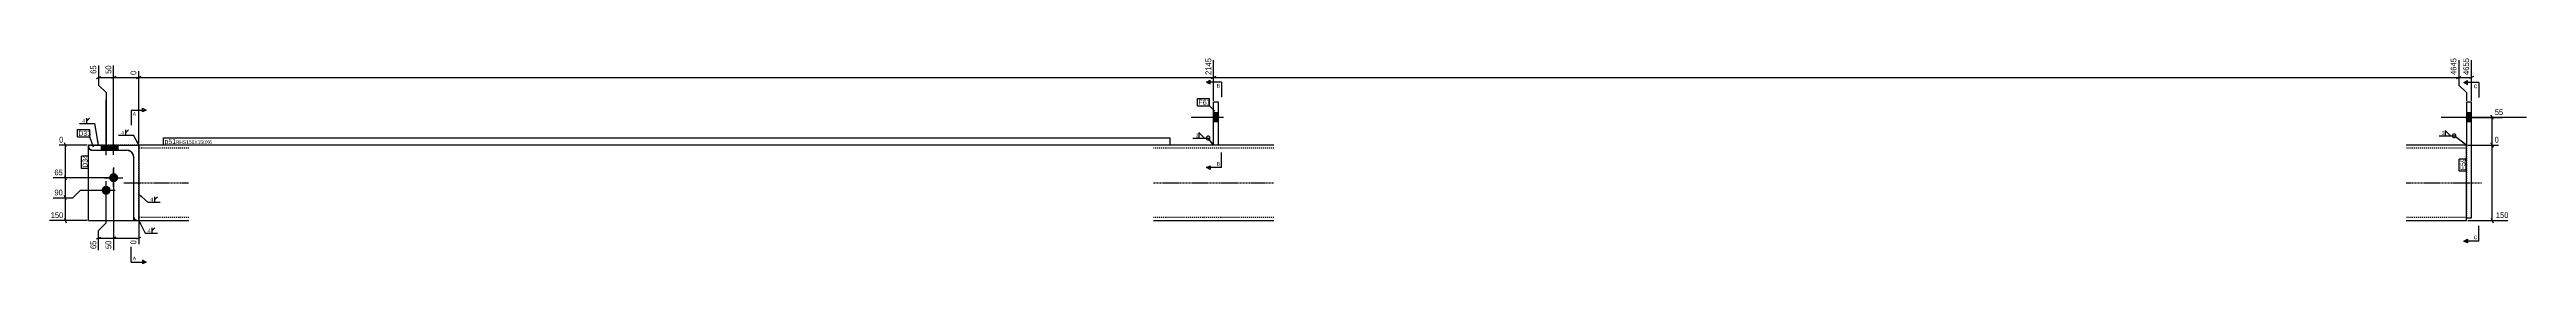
# Model space of a CAD drawing. Header units: millimetres. Extents: x 7 to 42212, y 5 to 1648.
# Drawn here: x 16151 to 21094, y 7 to 415 of the extents above; entities that cross this region are included whole.
import ezdxf

# ---------------------------------------------------------------- set-up
doc = ezdxf.new("R2010")
doc.units = ezdxf.units.MM
doc.linetypes.add('DXK_LINE_DOT2', pattern=[3.9198, 1.9599, -1.9599])
doc.linetypes.add('DXK_LINE_DOT3', pattern=[5.9187, 2.979, -0.9799, 0.9799, -0.9799])
for name, color, linetype in [('MÅLSÆTNING', 7, 'Continuous'), ('STÅL', 7, 'Continuous'), ('TEKST', 7, 'Continuous')]:
    doc.layers.add(name, color=color, linetype=linetype)
doc.styles.add('Arial', font='ARIAL.TTF', dxfattribs={"height": 0.2})
doc.styles.add('Arial Narrow', font='ARIALN.TTF', dxfattribs={"height": 0.2})

msp = doc.modelspace()

# ---------------------------------------------------------------- hatches: boundary and pattern name
at = {"layer": 'STÅL', "linetype": 'Continuous'}
for points in [[(18474.4, 307.8), (18474.4, 289.8), (18484.4, 289.8), (18484.4, 307.8)], [(18474.4, 307.8), (18474.4, 289.8), (18484.4, 289.8), (18484.4, 307.8)], [(20974.4, 307.8), (20974.4, 289.8), (20984.4, 289.8), (20984.4, 307.8)], [(20974.4, 307.8), (20974.4, 289.8), (20984.4, 289.8), (20984.4, 307.8)], [(16273.4, 243.8), (16255.4, 243.8), (16255.4, 233.8), (16273.4, 233.8)], [(16288.4, 243.8), (16270.4, 243.8), (16270.4, 233.8), (16288.4, 233.8)], [(16264.4, 162.8, -1), (16264.4, 144.8, -1)], [(16279.4, 187.8, -1), (16279.4, 169.8, -1)]]:
    msp.add_hatch(color=96, dxfattribs=at).paths.add_polyline_path(points)
at = {"layer": 'TEKST', "linetype": 'Continuous'}
for points in [[(16249.5, 251.5), (16248.9, 243.8), (16245.8, 250.9)], [(20969.5, 249.8), (20974.4, 243.8), (20967.3, 246.9)]]:
    msp.add_hatch(color=3, dxfattribs=at).paths.add_polyline_path(points)

# ---------------------------------------------------------------- linework, layer by layer
at = {"layer": 'MÅLSÆTNING', "color": 7, "linetype": 'Continuous'}
for p, q in [((16249.4, 402.2), (16249.4, 363.2)), ((16279.4, 246.8), (16279.4, 402.2)), ((16279.4, 246.8), (16279.4, 402.2)), ((18474.4, 331.8), (18474.4, 412.5)), ((20959.4, 412.5), (20959.4, 363.2)), ((20984.4, 331.8), (20984.4, 412.5)), ((16244.9, 376.4), (16253.9, 380)), ((16249.4, 378.2), (16279.4, 378.2)), ((16249.4, 363.2), (16264.4, 348.2)), ((16264.4, 348.2), (16264.4, 246.8)), ((16283.9, 380), (16274.9, 376.4)), ((16283.9, 380), (16274.9, 376.4)), ((16279.4, 378.2), (16329.4, 378.2)), ((16333.9, 380), (16324.9, 376.4)), ((16324.9, 376.4), (16333.9, 380)), ((16329.4, 246.8), (16329.4, 390.6)), ((16329.4, 246.8), (16329.4, 390.6)), ((16329.4, 378.2), (18474.4, 378.2)), ((18469.9, 376.4), (18478.9, 380)), ((20954.9, 376.4), (20963.9, 380)), ((20959.4, 378.2), (20984.4, 378.2)), ((20959.4, 363.2), (20974.4, 348.2)), ((20974.4, 348.2), (20974.4, 331.8)), ((20974.4, 348.2), (20974.4, 331.8)), ((20988.9, 380), (20979.9, 376.4)), ((20972.4, 298.8), (21045.8, 298.8)), ((21027.8, 294.3), (21024.2, 303.3)), ((16184.9, 239.3), (16181.3, 248.3)), ((21027.8, 239.3), (21024.2, 248.3)), ((16226.4, 243.8), (16170.7, 243.8)), ((20977.4, 243.8), (21038.5, 243.8)), ((21026, 93.8), (21026, 243.8)), ((16198.1, 138.8), (16213.1, 153.8)), ((16213.1, 153.8), (16261.4, 153.8)), ((16213.1, 153.8), (16261.4, 153.8)), ((16264.4, 88.8), (16264.4, 150.8)), ((16279.4, 175.8), (16279.4, 34.7)), ((16279.4, 175.8), (16279.4, 34.7)), ((16159, 138.8), (16198.1, 138.8)), ((16184.9, 134.3), (16181.3, 143.3)), ((16183.1, 93.8), (16183.1, 138.8)), ((16226.4, 93.8), (16151.7, 93.8)), ((16181.3, 98.3), (16184.9, 89.3)), ((16244.9, 57), (16253.9, 60.6)), ((16249.4, 73.8), (16264.4, 88.8)), ((16249.4, 34.7), (16249.4, 73.8)), ((16249.4, 58.8), (16279.4, 58.8)), ((16283.9, 60.6), (16274.9, 57)), ((16283.9, 60.6), (16274.9, 57)), ((16279.4, 58.8), (16329.4, 58.8)), ((16324.9, 57), (16333.9, 60.6)), ((16329.4, 90.8), (16329.4, 46.4)), ((20977.4, 93.8), (21057.5, 93.8)), ((21024.2, 98.3), (21027.8, 89.3))]:
    msp.add_line(p, q, dxfattribs=at)
at = {"layer": 'STÅL', "color": 96, "linetype": 'Continuous'}
for p, q in [((16264.4, 223.8), (16264.4, 333.8)), ((16279.4, 224.6), (16279.4, 333.8)), ((18494.4, 298.8), (18429.4, 298.8)), ((18494.4, 298.8), (18429.4, 298.8)), ((18484.4, 307.8), (18474.4, 307.8)), ((18484.4, 307.8), (18474.4, 307.8)), ((21094.4, 298.8), (20924.4, 298.8)), ((21094.4, 298.8), (20924.4, 298.8)), ((20984.4, 307.8), (20974.4, 307.8)), ((20984.4, 307.8), (20974.4, 307.8)), ((18484.4, 289.8), (18474.4, 289.8)), ((18484.4, 289.8), (18474.4, 289.8)), ((20984.4, 289.8), (20974.4, 289.8)), ((20984.4, 289.8), (20974.4, 289.8)), ((16255.4, 233.8), (16255.4, 243.8)), ((16270.4, 233.8), (16270.4, 243.8)), ((16273.4, 233.8), (16273.4, 243.8)), ((16288.4, 233.8), (16288.4, 243.8)), ((16246.4, 153.8), (16282.4, 153.8)), ((16261.4, 178.8), (16297.4, 178.8)), ((16264.4, 135.8), (16264.4, 171.8)), ((16279.4, 160.8), (16279.4, 196.8))]:
    msp.add_line(p, q, dxfattribs=at)
at = {"layer": 'STÅL', "color": 2, "linetype": 'Continuous'}
for p, q in [((18474.4, 243.8), (18474.4, 328.8)), ((18484.4, 328.8), (18474.4, 328.8)), ((18484.4, 243.8), (18484.4, 328.8)), ((20974.4, 328.8), (20974.4, 241.3)), ((20984.4, 328.8), (20974.4, 328.8)), ((20984.4, 98.8), (20984.4, 328.8)), ((16229.4, 243.8), (16329.4, 243.8)), ((16229.4, 243.8), (16229.4, 240.3)), ((16229.9, 237.8), (16229.4, 240.3)), ((16229.4, 93.8), (16229.4, 240.3)), ((16235.9, 233.8), (16233.4, 234.3)), ((16235.9, 233.8), (16304.4, 233.8)), ((16310.1, 232.7), (16304.4, 233.8)), ((16319.4, 218.8), (16318.2, 224.6)), ((16319.4, 100.3), (16319.4, 218.8)), ((16329.4, 243.8), (16329.4, 93.8)), ((16429.4, 243.8), (16329.4, 243.8)), ((16329.4, 231.8), (16329.4, 105.8)), ((18474.4, 243.8), (18354.4, 243.8)), ((18484.4, 243.8), (18474.4, 243.8)), ((18594.4, 243.8), (18484.4, 243.8)), ((20974.4, 243.8), (20854.4, 243.8)), ((20974.4, 93.8), (20974.4, 241.3)), ((16319.9, 97.8), (16319.4, 100.3)), ((16319.4, 93.8), (16319.4, 100.3)), ((16229.4, 93.8), (16329.4, 93.8)), ((16325.9, 93.8), (16323.4, 94.3)), ((16325.9, 93.8), (16329.4, 93.8)), ((16329.4, 93.8), (16429.4, 93.8)), ((18354.4, 93.8), (18594.4, 93.8)), ((20854.4, 93.8), (20974.4, 93.8)), ((20974.4, 98.8), (20984.4, 98.8))]:
    msp.add_line(p, q, dxfattribs=at)
at = {"layer": 'STÅL', "color": 7, "linetype": 'DXK_LINE_DOT2'}
for p, q in [((16329.4, 243.8), (16229.4, 243.8)), ((16229.4, 240.3), (16229.4, 243.8)), ((16229.4, 240.3), (16229.9, 237.8)), ((16231.3, 235.7), (16229.9, 237.8)), ((16229.9, 237.8), (16231.3, 235.7)), ((16233.4, 234.3), (16231.3, 235.7)), ((16231.3, 235.7), (16233.4, 234.3)), ((16233.4, 234.3), (16235.9, 233.8)), ((16235.9, 233.8), (16304.4, 233.8)), ((16304.4, 233.8), (16310.1, 232.7)), ((16310.1, 232.7), (16315, 229.4)), ((16315, 229.4), (16318.2, 224.6)), ((16318.2, 224.6), (16319.4, 218.8)), ((16319.4, 100.3), (16319.4, 218.8)), ((16329.4, 93.8), (16329.4, 243.8)), ((16429.4, 237.8), (16329.4, 237.8)), ((18594.4, 237.8), (18354.4, 237.8)), ((18484.4, 243.8), (18474.4, 243.8)), ((20974.4, 237.8), (20854.4, 237.8)), ((20974.4, 241.3), (20974.4, 243.8)), ((20974.4, 241.3), (20974.4, 98.8)), ((16319.4, 100.3), (16319.9, 97.8)), ((16429.4, 99.8), (16329.4, 99.8)), ((18594.4, 99.8), (18354.4, 99.8)), ((20974.4, 99.8), (20854.4, 99.8)), ((16321.3, 95.7), (16319.9, 97.8)), ((16319.9, 97.8), (16319.9, 97.8)), ((16319.9, 97.8), (16321.3, 95.7)), ((16323.4, 94.3), (16321.3, 95.7)), ((16321.3, 95.7), (16323.4, 94.3)), ((16325.9, 93.8), (16323.4, 94.3)), ((16323.4, 94.3), (16325.9, 93.8))]:
    msp.add_line(p, q, dxfattribs=at)
at = {"layer": 'STÅL', "color": 7, "linetype": 'DXK_LINE_DOT3'}
for p, q in [((16279.4, 198.8), (16279.4, 63.8)), ((16279.4, 168.8), (16279.4, 168.8)), ((16299.4, 168.8), (16429.4, 168.8)), ((18354.4, 168.8), (18594.4, 168.8)), ((20854.4, 168.8), (21004.4, 168.8))]:
    msp.add_line(p, q, dxfattribs=at)
at = {"layer": 'STÅL', "color": 2, "linetype": 'Continuous'}
for centre, radius, start, end in [((16235.9, 240.3), 6.5, 202.5, 247.5), ((16304.4, 218.8), 15, 22.5, 67.5), ((16325.9, 100.3), 6.5, 202.5, 247.5)]:
    msp.add_arc(centre, radius, start, end, dxfattribs=at)

# ---------------------------------------------------------------- wipeouts: each hides what was drawn before it
at = {"color": 0}
msp.add_wipeout([(16222, 287.6), (16222, 296.3), (16216.2, 296.3), (16216.2, 287.6)], dxfattribs=at).dxf.layer = 'TEKST'
at = {"color": 0, "linetype": 'Continuous'}
for points in [[(18487.4, 202.7), (18487.4, 210.2), (18480.7, 210.2), (18480.7, 202.7)], [(20996.4, 56.5), (20996.4, 64), (20989.2, 64), (20989.2, 56.5)]]:
    msp.add_wipeout(points, dxfattribs=at).dxf.layer = 'TEKST'

# ---------------------------------------------------------------- next in the draw order: hatches: boundary and pattern name
at = {"layer": 'TEKST', "linetype": 'Continuous'}
for points in [[(18467.9, 202.7), (18467.9, 199), (18460.4, 199)], [(20976.9, 56.5), (20976.9, 52.8), (20969.4, 52.8)]]:
    msp.add_hatch(color=30, dxfattribs=at).paths.add_polyline_path(points)

# ---------------------------------------------------------------- next in the draw order: linework, layer by layer
at = {"layer": 'TEKST', "color": 3, "linetype": 'Continuous'}
for p, q in [((16225.6, 292), (16225.6, 297.4)), ((16225.6, 292), (16231, 297.4)), ((16211.5, 286.7), (16241.6, 286.7)), ((16225.6, 286.7), (16225.6, 292)), ((16248.9, 243.8), (16241.6, 286.7))]:
    msp.add_line(p, q, dxfattribs=at)
at = {"layer": 'TEKST', "color": 30, "linetype": 'Continuous'}
for p, q in [((18460.4, 199), (18467.9, 202.7)), ((18467.9, 195.2), (18460.4, 199)), ((18467.9, 202.7), (18467.9, 195.2)), ((20969.4, 52.8), (20976.9, 56.5)), ((20976.9, 49), (20969.4, 52.8)), ((20976.9, 56.5), (20976.9, 49))]:
    msp.add_line(p, q, dxfattribs=at)
at = {"layer": 'TEKST', "color": 7, "linetype": 'Continuous'}
for p, q in [((18490.4, 199), (18460.4, 199)), ((18490.4, 199), (18490.4, 229)), ((20999.4, 52.8), (20969.4, 52.8)), ((20999.4, 52.8), (20999.4, 82.8))]:
    msp.add_line(p, q, dxfattribs=at)

# ---------------------------------------------------------------- next in the draw order: texts
at = {"layer": 'TEKST', "color": 3, "style": 'Arial Narrow'}
msp.add_text('4', height=7.16, dxfattribs=at).set_placement((16216.8, 288.2))
at = {"layer": 'TEKST', "color": 3, "linetype": 'Continuous', "style": 'Arial'}
for s, p in [('B', (18480.7, 202.7)), ('C', (20989.2, 56.5))]:
    msp.add_text(s, height=7.16, dxfattribs=at).set_placement(p)

# ---------------------------------------------------------------- next in the draw order: wipeouts: each hides what was drawn before it
at = {"color": 0, "linetype": 'Continuous'}
for points, layer in [([(16277, 402.5), (16260.2, 402.5), (16260.2, 383), (16277, 383)], 'MÅLSÆTNING'), ([(18472, 414.9), (18455.2, 414.9), (18455.2, 380.9), (18472, 380.9)], 'MÅLSÆTNING'), ([(20982, 414.9), (20965.2, 414.9), (20965.2, 380.9), (20982, 380.9)], 'MÅLSÆTNING'), ([(16327, 393), (16310.2, 393), (16310.2, 380.9), (16327, 380.9)], 'MÅLSÆTNING'), ([(21040.9, 246.2), (21040.9, 263), (21028.7, 263), (21028.7, 246.2)], 'MÅLSÆTNING'), ([(16178.2, 141.2), (16178.2, 158), (16158.8, 158), (16158.8, 141.2)], 'MÅLSÆTNING'), ([(16178.2, 96.2), (16178.2, 113), (16151.4, 113), (16151.4, 96.2)], 'MÅLSÆTNING'), ([(21057.7, 96.2), (21057.7, 113), (21030.9, 113), (21030.9, 96.2)], 'MÅLSÆTNING'), ([(16277, 53.9), (16260.2, 53.9), (16260.2, 34.5), (16277, 34.5)], 'MÅLSÆTNING'), ([(16327, 56.1), (16310.2, 56.1), (16310.2, 44), (16327, 44)], 'MÅLSÆTNING'), ([(16324, 302.1), (16324, 309.6), (16317.4, 309.6), (16317.4, 302.1)], 'TEKST')]:
    msp.add_wipeout(points, dxfattribs=at).dxf.layer = layer
at = {"color": 0}
for points in [[(16299.7, 264.2), (16299.7, 272.9), (16293.9, 272.9), (16293.9, 264.2)], [(16400.2, 245.9), (16400.2, 256.4), (16381, 256.4), (16381, 245.9)], [(18443.8, 258.7), (18443.8, 267.4), (18438, 267.4), (18438, 258.7)], [(20930.4, 263.2), (20930.4, 271.9), (20924.6, 271.9), (20924.6, 263.2)], [(20972.3, 213.6), (20961.8, 213.6), (20961.8, 193.8), (20972.3, 193.8)], [(16358, 131.1), (16358, 139.8), (16352.2, 139.8), (16352.2, 131.1)]]:
    msp.add_wipeout(points, dxfattribs=at).dxf.layer = 'TEKST'

# ---------------------------------------------------------------- next in the draw order: hatches: boundary and pattern name
at = {"layer": 'TEKST', "linetype": 'Continuous'}
for color, points in [(30, [(16336.9, 309.6), (16336.9, 313.3), (16344.4, 313.3)]), (3, [(16327.6, 251.3), (16329.4, 243.8), (16324.3, 249.6)]), (3, [(18471.2, 250.9), (18474.4, 243.8), (18468.3, 248.5)]), (3, [(16333.9, 139.5), (16329.4, 145.8), (16336.3, 142.3)]), (3, [(16333.9, 139.5), (16329.4, 145.8), (16336.3, 142.3)]), (3, [(16333.9, 139.5), (16329.4, 145.8), (16336.3, 142.3)])]:
    msp.add_hatch(color=color, dxfattribs=at).paths.add_polyline_path(points)

# ---------------------------------------------------------------- next in the draw order: linework, layer by layer
at = {"layer": 'MÅLSÆTNING', "color": 7, "linetype": 'Continuous'}
for p, q in [((18474.4, 331.8), (18474.4, 412.5)), ((20959.4, 412.5), (20959.4, 363.2)), ((18478.9, 380), (18469.9, 376.4)), ((18474.4, 378.2), (20959.4, 378.2)), ((20954.9, 376.4), (20963.9, 380)), ((20959.4, 363.2), (20974.4, 348.2)), ((21026, 243.8), (21026, 298.8)), ((21024.2, 248.3), (21027.8, 239.3)), ((16183.1, 178.8), (16183.1, 243.8)), ((20977.4, 243.8), (21038.5, 243.8)), ((16276.4, 178.8), (16159, 178.8)), ((16276.4, 178.8), (16159, 178.8)), ((16181.3, 183.3), (16184.9, 174.3)), ((16181.3, 183.3), (16184.9, 174.3)), ((16183.1, 138.8), (16183.1, 178.8)), ((16198.1, 138.8), (16213.1, 153.8)), ((16159, 138.8), (16198.1, 138.8)), ((16184.9, 134.3), (16181.3, 143.3))]:
    msp.add_line(p, q, dxfattribs=at)
at = {"layer": 'TEKST', "color": 7, "linetype": 'Continuous'}
for q in [(16314.4, 283.3), (16344.4, 313.3)]:
    msp.add_line((16314.4, 313.3), q, dxfattribs=at)
at = {"layer": 'TEKST', "color": 30, "linetype": 'Continuous'}
for p, q in [((16336.9, 309.6), (16336.9, 317.1)), ((16336.9, 317.1), (16344.4, 313.3)), ((16344.4, 313.3), (16336.9, 309.6))]:
    msp.add_line(p, q, dxfattribs=at)
at = {"layer": 'TEKST', "color": 3, "linetype": 'Continuous'}
for p, q in [((16289.3, 263.3), (16319.3, 263.3)), ((16303.4, 268.7), (16303.4, 274.1)), ((16303.4, 268.7), (16308.7, 274.1)), ((16303.4, 263.3), (16303.4, 268.7)), ((16329.4, 243.8), (16319.3, 263.3)), ((18433.3, 257.8), (18463.4, 257.8)), ((18456, 257.8), (18445.3, 268.5)), ((18445.3, 268.5), (18445.3, 257.8)), ((18445.3, 257.8), (18456, 257.8)), ((18474.4, 243.8), (18463.4, 257.8)), ((20920, 262.3), (20950, 262.3)), ((20942.6, 262.3), (20931.9, 273)), ((20931.9, 273), (20931.9, 262.3)), ((20931.9, 262.3), (20942.6, 262.3)), ((20974.4, 243.8), (20950, 262.3)), ((16329.4, 145.8), (16347.6, 130.2)), ((16329.4, 145.8), (16347.6, 130.2)), ((16329.4, 145.8), (16347.6, 130.2)), ((16347.6, 130.2), (16372.4, 130.2)), ((16361.7, 135.6), (16361.7, 140.9)), ((16361.7, 135.6), (16367.1, 140.9)), ((16361.7, 130.2), (16361.7, 135.6))]:
    msp.add_line(p, q, dxfattribs=at)
for centre, start, end in [((18463.4, 257.8), 90, 270), ((18463.4, 257.8), 270, 90), ((20950, 262.3), 90, 270), ((20950, 262.3), 270, 90)]:
    msp.add_arc(centre, 3.75, start, end, dxfattribs=at)

# ---------------------------------------------------------------- next in the draw order: texts
at = {"layer": 'MÅLSÆTNING', "color": 3, "linetype": 'Continuous', "style": 'Arial Narrow'}
for s, height, p in [('2145', 11.45, (18469.6, 383.3)), ('4655', 11.45, (20979.6, 383.3)), ('0', 11.5, (16324.6, 383.3)), ('0', 11.5, (16324.6, 46.4))]:
    msp.add_text(s, height=height, rotation=90.0002, dxfattribs=at).set_placement(p)
for s, height, p in [('0', 11.5, (21031.1, 248.6)), ('90', 11.45, (16161.2, 143.6)), ('150', 11.45, (16153.8, 98.6)), ('150', 11.45, (21033.3, 98.6))]:
    msp.add_text(s, height=height, dxfattribs=at).set_placement(p)
at = {"layer": 'TEKST', "color": 3, "linetype": 'Continuous', "style": 'Arial'}
msp.add_text('A', height=7.16, dxfattribs=at).set_placement((16317.4, 302.1))
at = {"layer": 'TEKST', "color": 3, "style": 'Arial Narrow'}
for s, p in [('4', (16294.5, 264.8)), ('3', (18438.6, 259.3)), ('3', (20925.2, 263.8)), ('4', (16352.8, 131.7))]:
    msp.add_text(s, height=7.16, dxfattribs=at).set_placement(p)

# ---------------------------------------------------------------- next in the draw order: wipeouts: each hides what was drawn before it
at = {"color": 0, "linetype": 'Continuous'}
for points, layer in [([(16247, 402.5), (16230.2, 402.5), (16230.2, 383), (16247, 383)], 'MÅLSÆTNING'), ([(16247, 53.9), (16230.2, 53.9), (16230.2, 34.5), (16247, 34.5)], 'MÅLSÆTNING'), ([(16324, 14.7), (16324, 22.2), (16317.4, 22.2), (16317.4, 14.7)], 'TEKST')]:
    msp.add_wipeout(points, dxfattribs=at).dxf.layer = layer
at = {"color": 0}
for points in [[(16230.1, 262.1), (16230.1, 272.6), (16209, 272.6), (16209, 262.1)], [(16400.2, 245.9), (16400.2, 256.4), (16381, 256.4), (16381, 245.9)], [(20972.3, 213.6), (20961.8, 213.6), (20961.8, 193.8), (20972.3, 193.8)]]:
    msp.add_wipeout(points, dxfattribs=at).dxf.layer = 'TEKST'

# ---------------------------------------------------------------- next in the draw order: hatches: boundary and pattern name
at = {"layer": 'TEKST', "linetype": 'Continuous'}
msp.add_hatch(color=30, dxfattribs=at).paths.add_polyline_path([(16336.9, 11), (16336.9, 14.7), (16344.4, 11)])

# ---------------------------------------------------------------- next in the draw order: linework, layer by layer
at = {"layer": 'TEKST', "color": 7, "linetype": 'Continuous'}
for p, q in [((20960, 192), (20960, 215.4)), ((20974.1, 215.4), (20960, 215.4)), ((20974.1, 192), (20974.1, 215.4)), ((20974.1, 192), (20960, 192)), ((16314.4, 11), (16314.4, 41)), ((16314.4, 11), (16344.4, 11))]:
    msp.add_line(p, q, dxfattribs=at)
at = {"layer": 'TEKST', "color": 30, "linetype": 'Continuous'}
for p, q in [((16344.4, 11), (16336.9, 14.7)), ((16336.9, 14.7), (16336.9, 7.2)), ((16344.4, 11), (16336.9, 7.2))]:
    msp.add_line(p, q, dxfattribs=at)

# ---------------------------------------------------------------- next in the draw order: texts
at = {"layer": 'MÅLSÆTNING', "color": 3, "linetype": 'Continuous', "style": 'Arial Narrow'}
for s, p in [('65', (16244.6, 385.4)), ('50', (16274.6, 385.4)), ('65', (16244.6, 36.9)), ('50', (16274.6, 36.9))]:
    msp.add_text(s, height=11.45, rotation=90.0002, dxfattribs=at).set_placement(p)
at = {"layer": 'TEKST', "color": 3, "style": 'Arial Narrow'}
msp.add_text('F59', height=10.02, rotation=90.0002, dxfattribs=at).set_placement((20972.3, 193.8))
at = {"layer": 'TEKST', "color": 3, "linetype": 'Continuous', "style": 'Arial'}
msp.add_text('A', height=7.16, dxfattribs=at).set_placement((16317.4, 14.7))

# ---------------------------------------------------------------- next in the draw order: wipeouts: each hides what was drawn before it
at = {"color": 0, "linetype": 'Continuous'}
for points, layer in [([(20957, 414.9), (20940.2, 414.9), (20940.2, 380.9), (20957, 380.9)], 'MÅLSÆTNING'), ([(21048.2, 301.2), (21048.2, 318), (21028.7, 318), (21028.7, 301.2)], 'MÅLSÆTNING'), ([(16180.4, 246.2), (16180.4, 263), (16168.3, 263), (16168.3, 246.2)], 'MÅLSÆTNING'), ([(16178.2, 181.2), (16178.2, 198), (16158.8, 198), (16158.8, 181.2)], 'MÅLSÆTNING'), ([(18487.4, 357.9), (18487.4, 365.4), (18480.7, 365.4), (18480.7, 357.9)], 'TEKST'), ([(20996.4, 356.9), (20996.4, 364.4), (20989.2, 364.4), (20989.2, 356.9)], 'TEKST')]:
    msp.add_wipeout(points, dxfattribs=at).dxf.layer = layer
at = {"color": 0}
for points in [[(16230.1, 262.1), (16230.1, 272.6), (16209, 272.6), (16209, 262.1)], [(18385.7, 245.9), (18385.7, 253.4), (16403.4, 253.4), (16403.4, 245.9)], [(16352.4, 69.4), (16352.4, 78.1), (16346.6, 78.1), (16346.6, 69.4)]]:
    msp.add_wipeout(points, dxfattribs=at).dxf.layer = 'TEKST'

# ---------------------------------------------------------------- next in the draw order: hatches: boundary and pattern name
at = {"layer": 'TEKST', "linetype": 'Continuous'}
for color, points in [(30, [(18467.9, 369.1), (18467.9, 365.4), (18460.4, 369.1)]), (30, [(20976.9, 368.1), (20976.9, 364.4), (20969.4, 368.1)]), (3, [(16331, 86.3), (16329.4, 93.8), (16334.4, 87.9)])]:
    msp.add_hatch(color=color, dxfattribs=at).paths.add_polyline_path(points)

# ---------------------------------------------------------------- next in the draw order: linework, layer by layer
at = {"layer": 'TEKST', "color": 30, "linetype": 'Continuous'}
for p, q in [((18460.4, 369.1), (18467.9, 372.9)), ((18460.4, 369.1), (18467.9, 365.4)), ((18467.9, 365.4), (18467.9, 372.9)), ((20969.4, 368.1), (20976.9, 371.9)), ((20969.4, 368.1), (20976.9, 364.4)), ((20976.9, 364.4), (20976.9, 371.9))]:
    msp.add_line(p, q, dxfattribs=at)
at = {"layer": 'TEKST', "color": 7, "linetype": 'Continuous'}
for p, q in [((18490.4, 369.1), (18460.4, 369.1)), ((18490.4, 369.1), (18490.4, 339.1)), ((20999.4, 368.1), (20969.4, 368.1)), ((20999.4, 368.1), (20999.4, 338.1)), ((16207.2, 274.4), (16231.9, 274.4)), ((16207.2, 260.3), (16207.2, 274.4)), ((16207.2, 260.3), (16231.9, 260.3)), ((16231.9, 260.3), (16231.9, 274.4)), ((16238.9, 239.3), (16231.9, 260.3))]:
    msp.add_line(p, q, dxfattribs=at)
at = {"layer": 'TEKST', "color": 3, "linetype": 'Continuous'}
for p, q in [((16329.4, 93.8), (16342, 68.5)), ((16342, 68.5), (16366.8, 68.5)), ((16356.1, 73.9), (16356.1, 79.2)), ((16356.1, 73.9), (16361.5, 79.2)), ((16356.1, 68.5), (16356.1, 73.9))]:
    msp.add_line(p, q, dxfattribs=at)

# ---------------------------------------------------------------- next in the draw order: texts
at = {"layer": 'MÅLSÆTNING', "color": 3, "linetype": 'Continuous', "style": 'Arial Narrow'}
msp.add_text('4645', height=11.45, rotation=90.0002, dxfattribs=at).set_placement((20954.6, 383.3))
for s, height, p in [('55', 11.45, (21031.1, 303.6)), ('0', 11.5, (16170.7, 248.6)), ('65', 11.45, (16161.2, 183.6))]:
    msp.add_text(s, height=height, dxfattribs=at).set_placement(p)
at = {"layer": 'TEKST', "color": 3, "linetype": 'Continuous', "style": 'Arial'}
for s, p in [('B', (18480.7, 357.9)), ('C', (20989.2, 356.9))]:
    msp.add_text(s, height=7.16, dxfattribs=at).set_placement(p)
at = {"layer": 'TEKST', "color": 3, "style": 'Arial Narrow'}
for s, height, p in [('D33', 10.02, (16209, 262.1)), ('4', 7.16, (16347.2, 70))]:
    msp.add_text(s, height=height, dxfattribs=at).set_placement(p)

# ---------------------------------------------------------------- next in the draw order: wipeouts: each hides what was drawn before it
at = {"color": 0}
msp.add_wipeout([(18385.7, 245.9), (18385.7, 253.4), (16403.4, 253.4), (16403.4, 245.9)], dxfattribs=at).dxf.layer = 'TEKST'

# ---------------------------------------------------------------- next in the draw order: linework, layer by layer
at = {"layer": 'TEKST', "color": 7, "linetype": 'Continuous'}
for p, q in [((16379.2, 258.2), (18387.5, 258.2)), ((16379.2, 244.1), (16379.2, 258.2)), ((18387.5, 244.1), (18387.5, 258.2)), ((16379.2, 244.1), (18387.5, 244.1))]:
    msp.add_line(p, q, dxfattribs=at)

# ---------------------------------------------------------------- next in the draw order: texts
at = {"layer": 'TEKST', "color": 3, "style": 'Arial Narrow'}
for s, height, p in [('p51', 10.02, (16381, 245.9)), ('RHS150X150X6', 7.158, (16403.4, 245.9))]:
    msp.add_text(s, height=height, dxfattribs=at).set_placement(p)

# ---------------------------------------------------------------- next in the draw order: wipeouts: each hides what was drawn before it
at = {"color": 0}
for points in [[(18464.3, 323.9), (18464.3, 334.4), (18444.4, 334.4), (18444.4, 323.9)], [(16227.3, 219.8), (16216.8, 219.8), (16216.8, 198.7), (16227.3, 198.7)]]:
    msp.add_wipeout(points, dxfattribs=at).dxf.layer = 'TEKST'

# ---------------------------------------------------------------- next in the draw order: wipeouts: each hides what was drawn before it
for points in [[(18464.3, 323.9), (18464.3, 334.4), (18444.4, 334.4), (18444.4, 323.9)], [(16227.3, 219.8), (16216.8, 219.8), (16216.8, 198.7), (16227.3, 198.7)]]:
    msp.add_wipeout(points, dxfattribs=at).dxf.layer = 'TEKST'

# ---------------------------------------------------------------- next in the draw order: linework, layer by layer
at = {"layer": 'TEKST', "color": 7, "linetype": 'Continuous'}
for p, q in [((18442.6, 336.2), (18466.1, 336.2)), ((18442.6, 322.1), (18442.6, 336.2)), ((18442.6, 322.1), (18466.1, 322.1)), ((18466.1, 322.1), (18466.1, 336.2)), ((18476.7, 311.5), (18466.1, 322.1)), ((16215, 196.9), (16215, 221.6)), ((16229.1, 221.6), (16215, 221.6)), ((16229.1, 196.9), (16229.1, 221.6)), ((16229.1, 196.9), (16215, 196.9))]:
    msp.add_line(p, q, dxfattribs=at)

# ---------------------------------------------------------------- next in the draw order: texts
at = {"layer": 'TEKST', "color": 3, "style": 'Arial Narrow'}
msp.add_text('F61', height=10.02, dxfattribs=at).set_placement((18444.4, 323.9))
msp.add_text('D34', height=10.02, rotation=90.0002, dxfattribs=at).set_placement((16227.3, 198.7))

doc.saveas('drawing.dxf')
